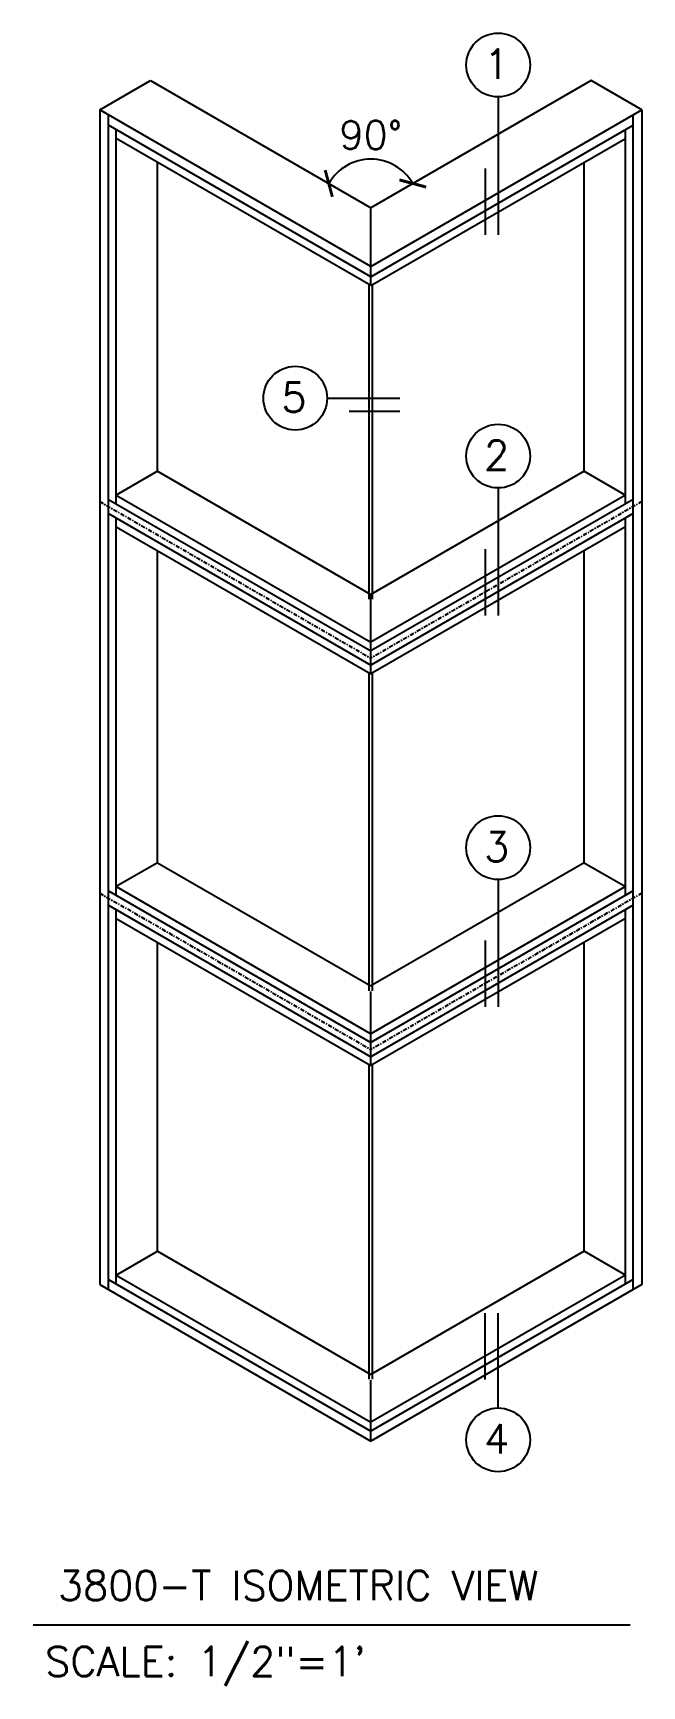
# Model space of a CAD drawing. Header units: inches. Extents: x 982 to 1341, y -372 to 75.
# Drawn here: x 1080.3 to 1127, y -207.8 to -81.2 of the extents above; entities that cross this region are included whole.
import ezdxf

# ---------------------------------------------------------------- set-up
doc = ezdxf.new("R2010")
doc.units = ezdxf.units.IN
doc.header["$MEASUREMENT"] = 0
doc.linetypes.add('CENTER', pattern=[2, 1.25, -0.25, 0.25, -0.25])
for name, color, linetype in [('CENTERLINE', 2, 'CENTER'), ('DIM', 4, 'Continuous'), ('DIM @ 24', 4, 'Continuous'), ('DTLBUBBLE', 6, 'Continuous'), ('ELEV_FRAME', 1, 'Continuous'), ('TEXT', 7, 'Continuous')]:
    doc.layers.add(name, color=color, linetype=linetype)
doc.styles.get("Standard").update_dxf_attribs({"font": 'romans.shx'})
doc.dimstyles.new('1X1', dxfattribs={"dimtxt": 0.09, "dimasz": 0.0625, "dimexe": 0.09375, "dimexo": 0.09375, "dimgap": 0.032, "dimtad": 1, "dimdec": 4, "dimzin": 11, "dimdsep": 46, "dimlunit": 5, "dimtxsty": 'Standard', "dimblk1": 'ARCHTICK', "dimblk2": 'ARCHTICK', "dimsah": 1, "dimcen": 0.09, "dimdle": 0.09375, "dimadec": 0, "dimazin": 0, "dimtfac": 1, "dimtdec": 4, "dimtofl": 0, "dimtmove": 0, "dimatfit": 3, "dimldrblk": 'ARROW', "dimfxl": 0, "dimfrac": 2, "dimtolj": 1, "dimtzin": 0, "dimarcsym": 0})

msp = doc.modelspace()

# ---------------------------------------------------------------- texts
at = {"layer": 'TEXT'}
for s, p in [('1', (1114.872, -84.68408)), ('5', (1099.34113, -110.21244)), ('2', (1114.872, -114.65241)), ('3', (1114.872, -144.65241)), ('4', (1114.872, -190.02206)), ('SCALE: 1/2"=1\'', (1081.22812, -207.07324))]:
    msp.add_text(s, height=2.25, dxfattribs=at).set_placement(p)
at = {"layer": 'TEXT', "insert": (1082.20839, -201.25968), "char_height": 2.25, "width": 293.1724796, "attachment_point": 7}
msp.add_mtext('3800-T ISOMETRIC VIEW', dxfattribs=at)

# ---------------------------------------------------------------- blocks, each defined once
blk = doc.blocks.new('_ARCHTICK')
at = {"color": 0, "linetype": 'ByBlock', "const_width": 0.15}
blk.add_lwpolyline([(-0.5, -0.5), (0.5, 0.5)], dxfattribs=at)
blk = doc.blocks.new('*D51')
at = {"layer": 'DEFPOINTS', "color": 0}
for p in [(1089.3, -84.82), (1123.08, -84.82), (1107.46, -91.07), (1106.19, -94.57), (1106.19, -94.57)]:
    blk.add_point(p, dxfattribs=at)
at = {"layer": 'DIM', "color": 0, "lineweight": -2}
blk.add_arc((1106.19, -94.57), 3.72, 30, 150, dxfattribs=at)
at = {"layer": 'DIM', "color": 0, "lineweight": -2, "xscale": 1.5, "yscale": 1.5, "zscale": 1.5}
for p, rotation in [((1102.97, -92.71), 240), ((1109.41, -92.71), 299.9999999999999)]:
    blk.add_blockref('_ARCHTICK', p, dxfattribs=dict(at, rotation=rotation))
at = {"layer": 'DIM', "color": 0, "insert": (1106.19, -89), "char_height": 2.16, "attachment_point": 5}
blk.add_mtext('\\A1;90%%D', dxfattribs=at)
blk = doc.blocks.new('ARROW')
at = {"color": 0, "linetype": 'ByBlock'}
blk.add_solid([(-2.197, -0.366), (-2.197, 0.366), (0, 0)], dxfattribs=at)
at = {"layer": 'DEFPOINTS', "color": 0, "linetype": 'ByBlock'}
blk.add_point((0, 0), dxfattribs=at)

# ---------------------------------------------------------------- dimensions: what is measured, and where the dimension line sits
at = {"layer": 'DIM @ 24'}
dim = msp.add_angular_dim_2l(base=(1107.46458, -91.07473), line1=((1123.07925, -84.8218), (1106.19175, -94.5718)), line2=((1089.30426, -84.8218), (1106.19175, -94.5718)), text='90%%D', dimstyle='1X1', override={"dimscale": 24, "dimpost": '"', "dimtix": 0, "dimtofl": 0, "dimtmove": 0, "dimatfit": 3}, dxfattribs=at)
dim.commit()
dim.dimension.update_dxf_attribs({"geometry": '*D51', "text_midpoint": (1106.19175, -89.00229)})

# ---------------------------------------------------------------- linework, layer by layer
for p, q in [((1115.95446, -86.07306), (1115.95446, -96.64395)), ((1114.95446, -91.55936), (1114.95446, -96.64395)), ((1102.84534, -109.15761), (1108.41898, -109.15761)), ((1104.52349, -110.15761), (1108.41898, -110.15761)), ((1115.95446, -116.04139), (1115.95446, -125.8029)), ((1114.95446, -120.71831), (1114.95446, -125.8029)), ((1115.95446, -146.04139), (1115.95446, -155.8029)), ((1114.95446, -150.71831), (1114.95446, -155.8029)), ((1114.95446, -184.35263), (1114.95446, -179.26804)), ((1115.95446, -186.52342), (1115.95446, -179.26804))]:
    msp.add_line(p, q)
at = {"layer": 'CENTERLINE', "ltscale": 0.25}
for p, q in [((1085.40714, -117.0718), (1106.19175, -129.0718)), ((1126.97636, -117.0718), (1106.19175, -129.0718)), ((1085.40714, -147.0718), (1106.19175, -159.0718)), ((1126.97636, -147.0718), (1106.19175, -159.0718))]:
    msp.add_line(p, q, dxfattribs=at)
at = {"layer": 'DTLBUBBLE'}
msp.add_line((1080.29998, -203.1313), (1126.08296, -203.1313), dxfattribs=at)
for centre in [(1115.95446, -83.62925), (1100.40153, -109.15761), (1115.95446, -113.59758), (1115.95446, -143.59758), (1115.95446, -188.96723)]:
    msp.add_circle(centre, 2.44381, dxfattribs=at)
at = {"layer": 'ELEV_FRAME', "linetype": 'Continuous'}
for p, q in [((1085.40714, -87.0718), (1089.30426, -84.8218)), ((1089.30426, -84.8218), (1106.19175, -94.5718)), ((1123.07925, -84.8218), (1106.19175, -94.5718)), ((1126.97636, -87.0718), (1123.07925, -84.8218)), ((1106.19175, -99.0718), (1085.40714, -87.0718)), ((1085.40714, -87.0718), (1085.40714, -177.0718)), ((1106.19175, -99.0718), (1126.97636, -87.0718)), ((1126.97636, -87.0718), (1126.97636, -177.0718)), ((1086.08351, -177.4623), (1086.08351, -87.4623)), ((1106.19175, -99.8528), (1086.08351, -88.2433)), ((1086.66634, -117.2533), (1086.66634, -88.5798)), ((1106.19175, -99.8528), (1126.3, -88.2433)), ((1125.71716, -117.2533), (1125.71716, -88.5798)), ((1126.3, -177.4623), (1126.3, -87.4623)), ((1106.19175, -100.5258), (1086.66634, -89.2528)), ((1106.19175, -100.5258), (1125.71716, -89.2528)), ((1089.83773, -114.74929), (1089.83773, -91.0838)), ((1122.54578, -114.74929), (1122.54578, -91.0838)), ((1106.19175, -100.5258), (1106.19175, -94.5718)), ((1106.06675, -124.55612), (1106.06675, -100.45363)), ((1106.31675, -124.55612), (1106.31675, -100.45363)), ((1089.83773, -114.74929), (1086.66634, -116.58029)), ((1089.83773, -114.74929), (1106.19175, -124.19129)), ((1122.54578, -114.74929), (1106.19175, -124.19129)), ((1122.54578, -114.74929), (1125.71716, -116.58029)), ((1086.08351, -116.9168), (1106.19175, -128.5263)), ((1086.66634, -116.58029), (1106.19175, -127.85329)), ((1125.71716, -116.58029), (1106.19175, -127.85329)), ((1126.3, -116.9168), (1106.19175, -128.5263)), ((1086.08351, -118.0078), (1106.19175, -129.6173)), ((1086.66634, -147.2533), (1086.66634, -118.3443)), ((1086.66634, -119.01729), (1106.19175, -130.29029)), ((1126.3, -118.0078), (1106.19175, -129.6173)), ((1125.71716, -119.01729), (1106.19175, -130.29029)), ((1125.71716, -147.2533), (1125.71716, -118.3443)), ((1089.83773, -144.74929), (1089.83773, -120.84829)), ((1122.54578, -144.74929), (1122.54578, -120.84829)), ((1106.19175, -130.29029), (1106.19175, -124.19129)), ((1106.06675, -154.55612), (1106.06675, -130.21812)), ((1106.31675, -154.55612), (1106.31675, -130.21812)), ((1089.83773, -144.74929), (1086.66634, -146.58029)), ((1089.83773, -144.74929), (1106.19175, -154.19129)), ((1122.54578, -144.74929), (1106.19175, -154.19129)), ((1122.54578, -144.74929), (1125.71716, -146.58029)), ((1086.66634, -146.58029), (1106.19175, -157.85329)), ((1125.71716, -146.58029), (1106.19175, -157.85329)), ((1086.08351, -146.9168), (1106.19175, -158.5263)), ((1086.08351, -148.0078), (1106.19175, -159.6173)), ((1126.3, -146.9168), (1106.19175, -158.5263)), ((1126.3, -148.0078), (1106.19175, -159.6173)), ((1086.66634, -177.0178), (1086.66634, -148.3443)), ((1086.66634, -149.01729), (1106.19175, -160.29029)), ((1125.71716, -149.01729), (1106.19175, -160.29029)), ((1125.71716, -177.0178), (1125.71716, -148.3443)), ((1089.83773, -174.5138), (1089.83773, -150.84829)), ((1122.54578, -174.5138), (1122.54578, -150.84829)), ((1106.19175, -160.29029), (1106.19175, -154.62829)), ((1106.06675, -184.32063), (1106.06675, -160.21812)), ((1106.31675, -184.32063), (1106.31675, -160.21812)), ((1086.66634, -176.3448), (1089.83773, -174.5138)), ((1089.83773, -174.5138), (1106.19175, -183.9558)), ((1122.54578, -174.5138), (1106.19175, -183.9558)), ((1125.71716, -176.3448), (1122.54578, -174.5138)), ((1085.40714, -177.0718), (1106.19175, -189.0718)), ((1086.08351, -176.6813), (1106.19175, -188.2908)), ((1086.66634, -176.3448), (1106.19175, -187.6178)), ((1125.71716, -176.3448), (1106.19175, -187.6178)), ((1126.3, -176.6813), (1106.19175, -188.2908)), ((1126.97636, -177.0718), (1106.19175, -189.0718)), ((1106.19175, -189.0718), (1106.19175, -184.3928))]:
    msp.add_line(p, q, dxfattribs=at)

msp.set_redraw_order([(e.dxf.handle, doc.entitydb.next_handle()) for e in msp.query("TEXT MTEXT ATTDEF DIMENSION ARC_DIMENSION")])  # texts and dimensions are drawn at this point

doc.saveas('drawing.dxf')
